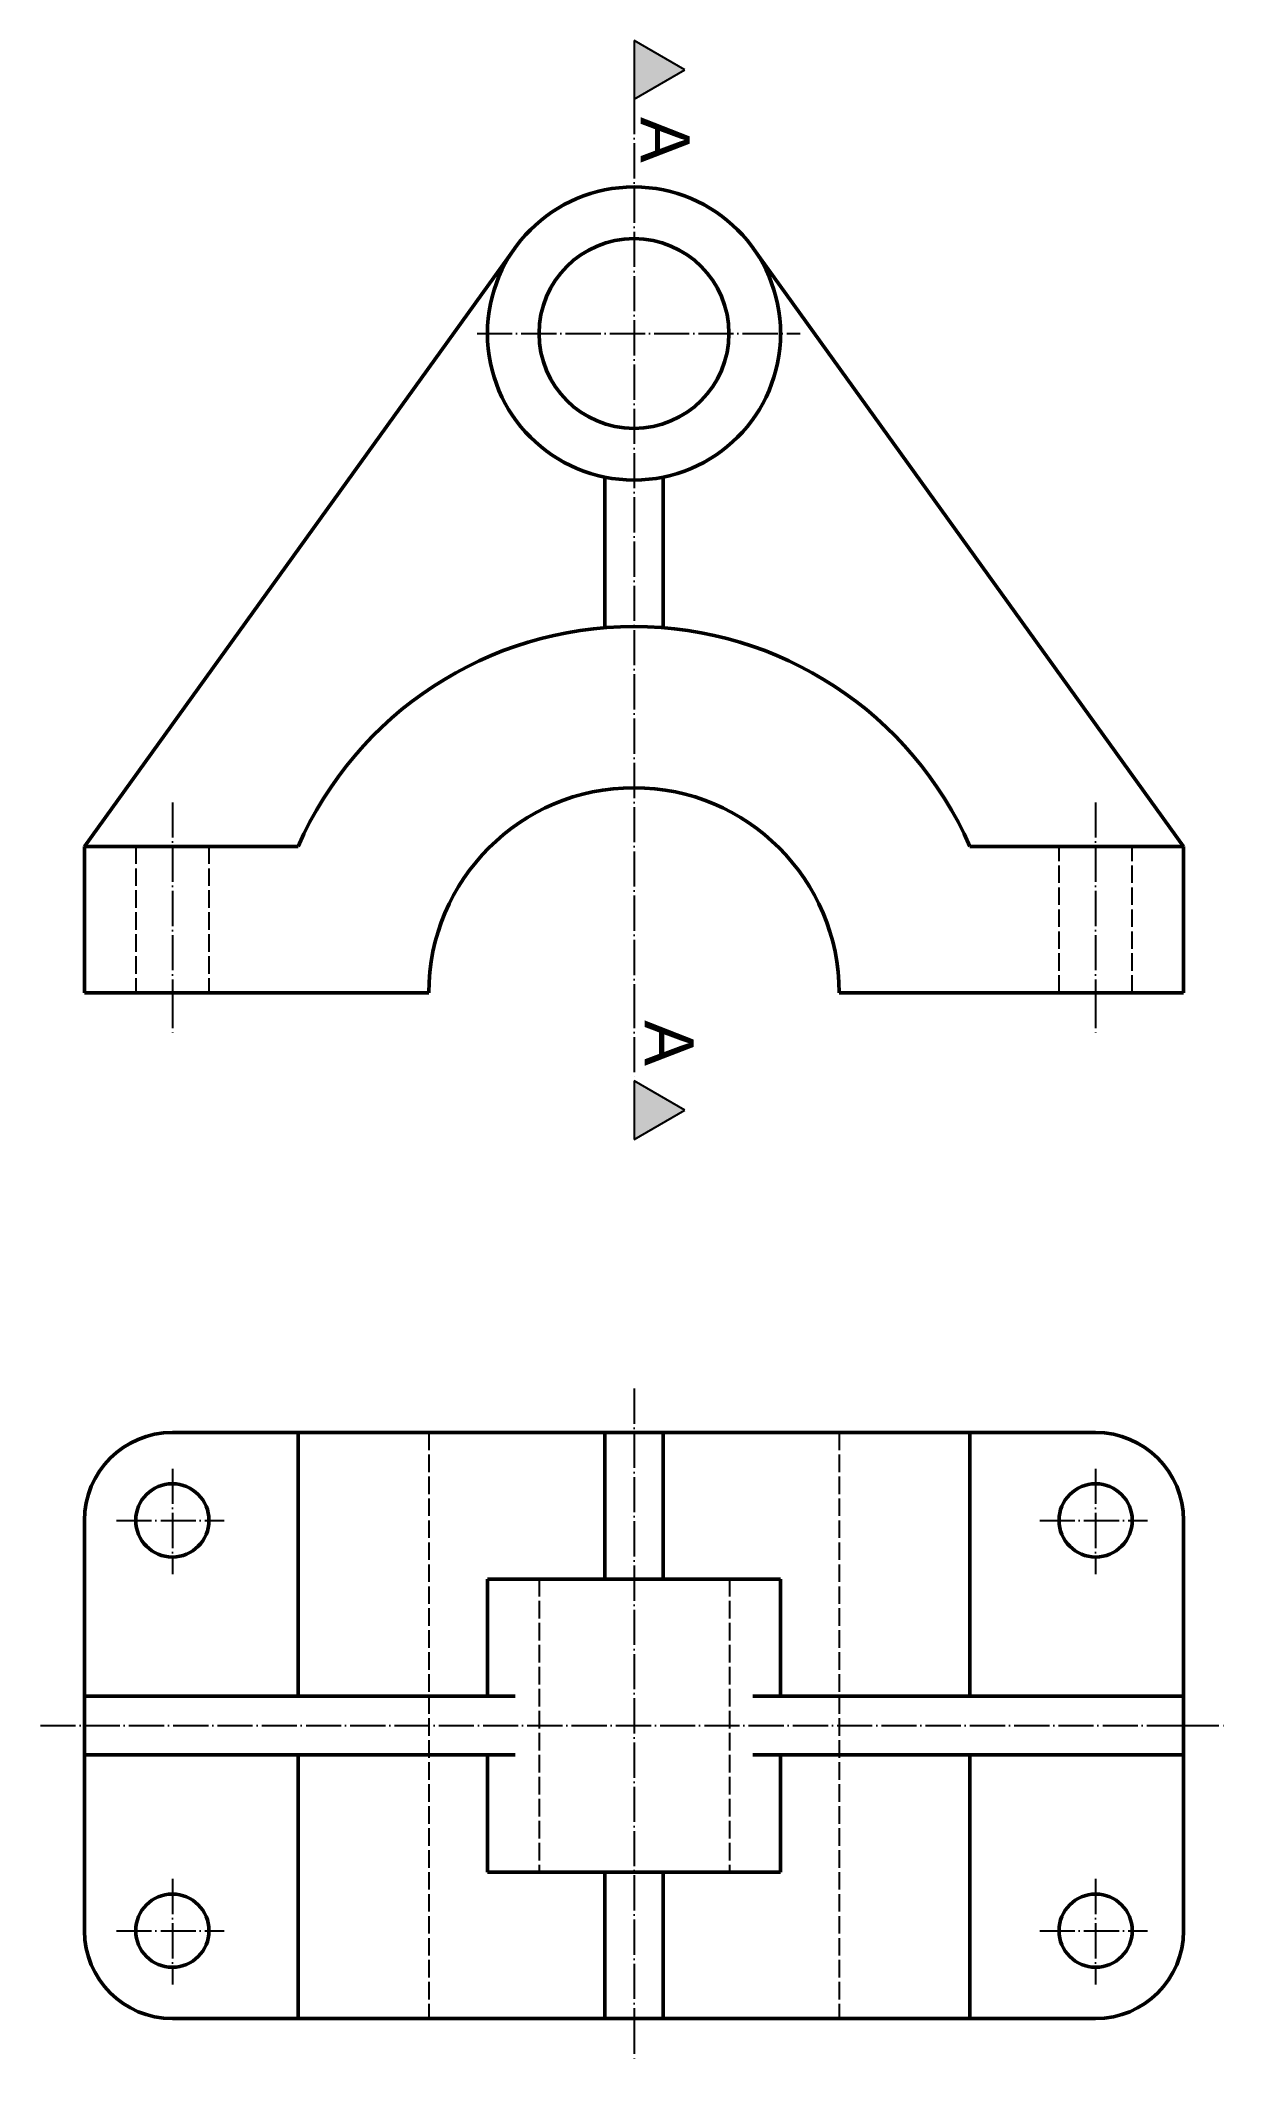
# Model space of a CAD drawing. Header units: millimetres. Extents: x 1201 to 5181, y 1355 to 2078.
# Drawn here: x 2873 to 3278, y 1355 to 2045 of the extents above; entities that cross this region are included whole.
import ezdxf

# ---------------------------------------------------------------- set-up
doc = ezdxf.new("R2010")
doc.units = ezdxf.units.MM
doc.header["$LTSCALE"] = 0.5
doc.linetypes.add('ACAD_ISO02W100', pattern=[15, 12, -3])
doc.linetypes.add('ACAD_ISO04W100', pattern=[30, 24, -3, 0, -3])
doc.layers.get('0').update_dxf_attribs({"plot": 0})
for name, color, linetype, lineweight in [('Linha de Centro', 10, 'ACAD_ISO04W100', 25), ('Não Visível', 50, 'ACAD_ISO02W100', 25), ('Visível', 7, 'Continuous', 50)]:
    doc.layers.add(name, color=color, linetype=linetype, lineweight=lineweight)
doc.styles.get("Standard").update_dxf_attribs({"font": 'arial.ttf'})

msp = doc.modelspace()

# ---------------------------------------------------------------- texts
at = {"char_height": 16.775, "attachment_point": 1, "rotation": 270}
for insert in [(3094.705, 2018.817), (3096.078, 1710.615)]:
    msp.add_mtext_dynamic_manual_height_columns('A', width=26.1846, gutter_width=83.874, heights=[0], dxfattribs=dict(at, insert=insert))

# ---------------------------------------------------------------- hatches: boundary and pattern name
h = msp.add_hatch(color=256)
h.dxf.hatch_style = 1
h.paths.add_polyline_path([(3075.683, 2024.934), (3093.003, 2034.934), (3075.683, 2044.934)])
h = msp.add_hatch(color=256)
h.dxf.hatch_style = 1
h.paths.add_polyline_path([(3075.683, 1669.934), (3093.003, 1679.934), (3075.683, 1689.934)])

# ---------------------------------------------------------------- linework, layer by layer
for p, q in [((3075.683, 2044.934), (3075.683, 2024.934)), ((3093.003, 2034.934), (3075.683, 2044.934)), ((3075.683, 2024.934), (3093.003, 2034.934)), ((3075.683, 1689.934), (3075.683, 1669.934)), ((3093.003, 1679.934), (3075.683, 1689.934)), ((3075.683, 1669.934), (3093.003, 1679.934))]:
    msp.add_line(p, q)
at = {"layer": 'Linha de Centro'}
for p, q in [((3075.683, 2024.934), (3075.683, 1719.934)), ((3022.14, 1944.934), (3132.358, 1944.934)), ((2918.183, 1784.934), (2918.183, 1719.934)), ((3233.183, 1784.934), (3233.183, 1719.934)), ((2918.183, 1719.934), (2918.183, 1704.934)), ((3075.683, 1719.934), (3075.683, 1689.934)), ((3233.183, 1719.934), (3233.183, 1704.934)), ((3075.683, 1584.934), (3075.683, 1369.934)), ((2918.183, 1557.579), (2918.183, 1521.589)), ((3233.183, 1557.579), (3233.183, 1521.589)), ((2899.102, 1539.934), (2935.838, 1539.934)), ((3214.102, 1539.934), (3250.838, 1539.934)), ((2873.183, 1469.934), (3263.183, 1469.934)), ((3263.183, 1469.934), (3278.183, 1469.934)), ((2918.183, 1417.579), (2918.183, 1381.589)), ((3233.183, 1417.579), (3233.183, 1381.589)), ((2899.102, 1399.934), (2935.838, 1399.934)), ((3214.102, 1399.934), (3250.838, 1399.934)), ((3075.683, 1369.934), (3075.683, 1354.934))]:
    msp.add_line(p, q, dxfattribs=at)
at = {"layer": 'Não Visível'}
for p, q in [((2905.683, 1769.934), (2905.683, 1719.934)), ((2930.683, 1769.934), (2930.683, 1719.934)), ((3220.683, 1719.934), (3220.683, 1769.934)), ((3245.683, 1719.934), (3245.683, 1769.934)), ((3005.683, 1569.934), (3005.683, 1369.934)), ((3145.683, 1569.934), (3145.683, 1369.934)), ((3043.294, 1519.934), (3043.294, 1419.934)), ((3108.294, 1519.934), (3108.294, 1419.934))]:
    msp.add_line(p, q, dxfattribs=at)
at = {"layer": 'Visível'}
for p, q in [((2888.183, 1769.934), (3035.096, 1974.134)), ((3263.183, 1769.934), (3116.27, 1974.134)), ((3065.683, 1844.533), (3065.683, 1895.944)), ((3085.683, 1844.533), (3085.683, 1895.944)), ((2888.183, 1769.934), (2888.183, 1719.934)), ((2961.118, 1769.934), (2888.183, 1769.934)), ((2905.683, 1769.934), (2930.683, 1769.934)), ((3263.183, 1769.934), (3190.247, 1769.934)), ((3263.183, 1719.934), (3263.183, 1769.934)), ((2888.183, 1719.934), (3005.683, 1719.934)), ((3145.683, 1719.934), (3263.183, 1719.934)), ((2918.183, 1569.934), (3233.183, 1569.934)), ((2961.118, 1569.934), (2961.118, 1479.934)), ((3065.683, 1569.934), (3065.683, 1519.934)), ((3085.683, 1569.934), (3085.683, 1519.934)), ((3190.247, 1569.934), (3190.247, 1479.934)), ((2888.183, 1539.934), (2888.183, 1399.934)), ((3263.183, 1399.934), (3263.183, 1539.934)), ((3025.683, 1519.934), (3025.683, 1479.934)), ((3025.683, 1519.934), (3125.683, 1519.934)), ((3125.683, 1519.934), (3125.683, 1479.934)), ((3035.096, 1479.934), (2888.183, 1479.934)), ((3116.27, 1479.934), (3263.183, 1479.934)), ((3035.096, 1459.934), (2888.183, 1459.934)), ((2961.118, 1459.934), (2961.118, 1369.934)), ((3025.683, 1459.934), (3025.683, 1419.934)), ((3116.27, 1459.934), (3263.183, 1459.934)), ((3125.683, 1459.934), (3125.683, 1419.934)), ((3190.247, 1459.934), (3190.247, 1369.934)), ((3025.683, 1419.934), (3125.683, 1419.934)), ((3065.683, 1419.934), (3065.683, 1369.934)), ((3085.683, 1419.934), (3085.683, 1369.934)), ((2918.183, 1369.934), (3233.183, 1369.934))]:
    msp.add_line(p, q, dxfattribs=at)
for centre, radius in [((3075.683, 1944.934), 50), ((3075.683, 1944.934), 32.388), ((2918.183, 1539.934), 12.5), ((3233.183, 1539.934), 12.5), ((2918.183, 1399.934), 12.5), ((3233.183, 1399.934), 12.5)]:
    msp.add_circle(centre, radius, dxfattribs=at)
for centre, radius, start, end in [((3075.683, 1719.934), 125, 23.578178, 156.421822), ((3075.683, 1719.934), 70, 0, 180), ((2918.183, 1539.934), 30, 90, 180), ((3233.183, 1539.934), 30, 0, 90), ((2918.183, 1399.934), 30, 180, 270), ((3233.183, 1399.934), 30, 270, 0)]:
    msp.add_arc(centre, radius, start, end, dxfattribs=at)

msp.set_redraw_order([(e.dxf.handle, doc.entitydb.next_handle()) for e in msp.query("TEXT MTEXT ATTDEF DIMENSION ARC_DIMENSION")])  # texts and dimensions are drawn at this point

doc.saveas('drawing.dxf')
